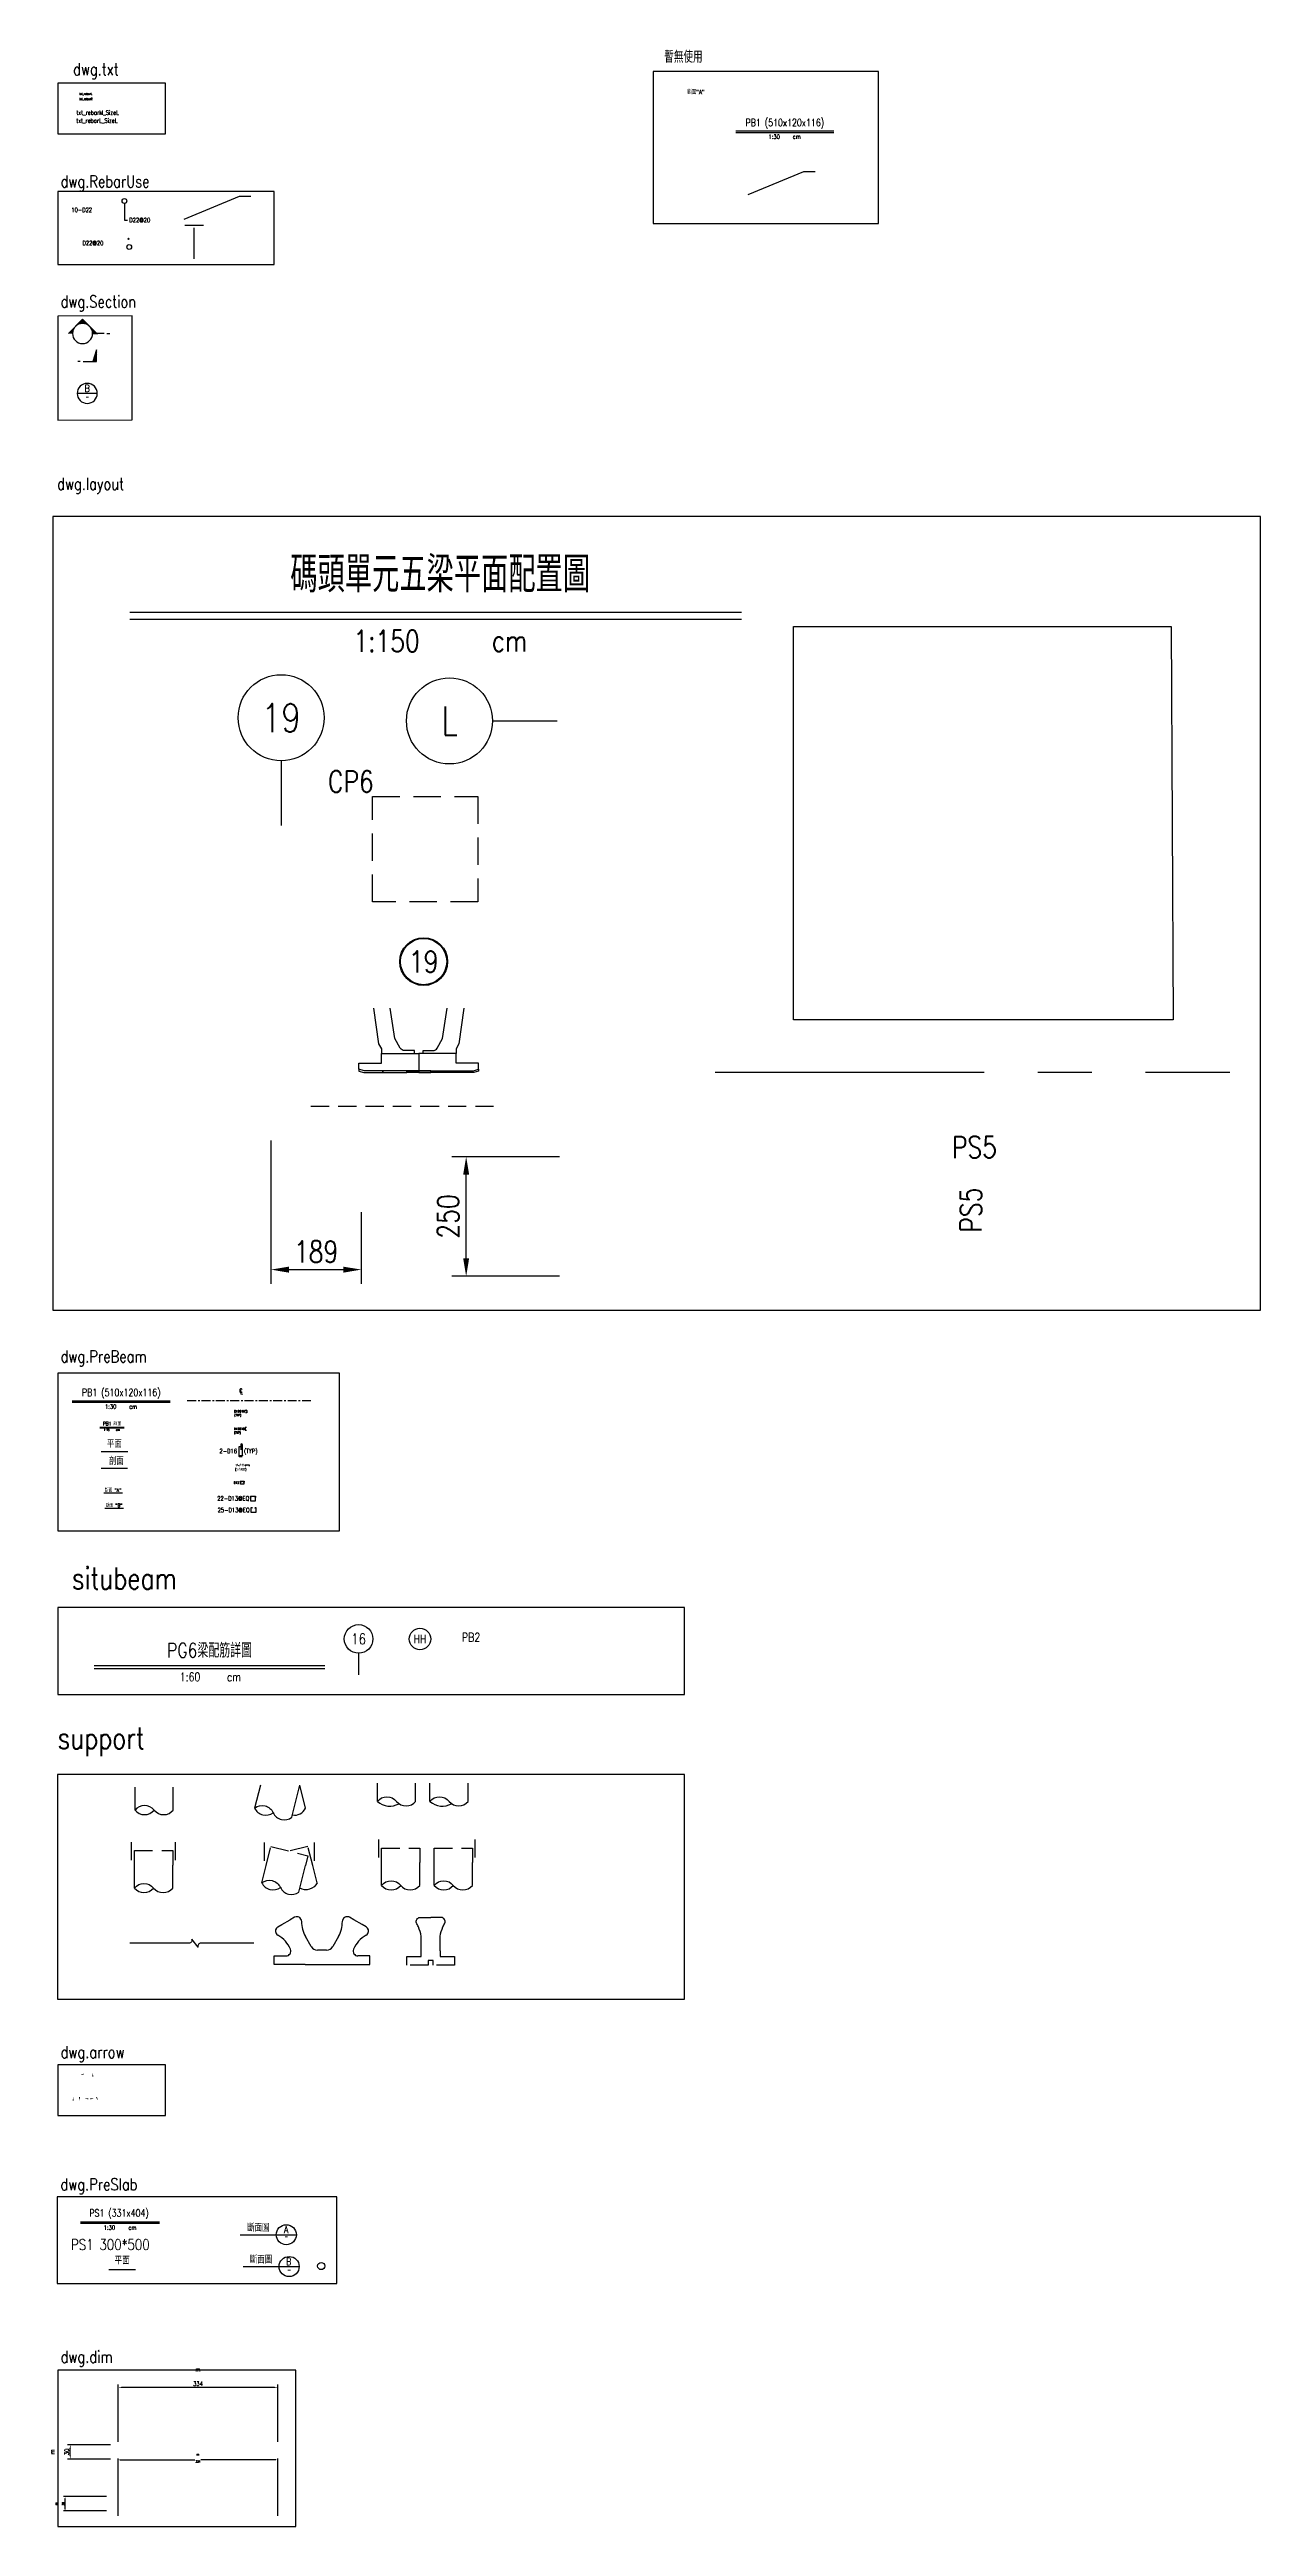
# Model space of a CAD drawing. Extents: x -4269 to 4964, y -19960 to 3841.
# Drawn here: x -4269 to -1736, y -1338 to 3841 of the extents above; entities that cross this region are included whole.
import ezdxf
from ezdxf.enums import TextEntityAlignment as Align

# ---------------------------------------------------------------- set-up
doc = ezdxf.new("R2010")
doc.units = 0
doc.header["$LTSCALE"] = 3
doc.linetypes.add('CENTER', pattern=[2, 1.25, -0.25, 0.25, -0.25])
doc.linetypes.add('DASHED', pattern=[19.05, 12.7, -6.35])
doc.layers.get('0').update_dxf_attribs({"linetype": 'CONTINUOUS'})
for name, color, linetype in [('HB_0', 7, 'CONTINUOUS'), ('HB_DIM', 1, 'CONTINUOUS'), ('HB_SYMBOLS', 7, 'CONTINUOUS'), ('HB_TXT_CTEXT', 2, 'CONTINUOUS'), ('RCAD.PARM.Treatle', 2, 'CONTINUOUS'), ('大樑編號', 2, 'CONTINUOUS'), ('底圖', 7, 'CONTINUOUS'), ('鋼筋', 3, 'CONTINUOUS'), ('預鑄樁帽_TXT', 2, 'CONTINUOUS'), ('預鑄版_TXT', 2, 'CONTINUOUS')]:
    doc.layers.add(name, color=color, linetype=linetype)
doc.styles.get("Standard").update_dxf_attribs({"font": 'ROMANS.shx', "width": 0.8, "bigfont": 'LCHINA.shx'})
doc.dimstyles.new('150cm', dxfattribs={"dimscale": 15, "dimtxt": 3, "dimasz": 2.5, "dimexe": 2, "dimexo": 2, "dimgap": 1, "dimtad": 1, "dimdsep": 46, "dimtxsty": 'Standard', "dimcen": 0, "dimclrt": 2, "dimadec": 0, "dimazin": 0, "dimtfac": 1, "dimtix": 1, "dimtmove": 2, "dimatfit": 3, "dimfxl": 0, "dimtolj": 1, "dimtzin": 0, "dimarcsym": 0})
doc.dimstyles.new('30', dxfattribs={"dimscale": 3, "dimtxt": 3, "dimasz": 2.5, "dimexe": 2, "dimexo": 2, "dimgap": 1, "dimtad": 1, "dimdsep": 46, "dimtxsty": 'Standard', "dimcen": 0, "dimclrd": 256, "dimclre": 256, "dimclrt": 2, "dimadec": 0, "dimazin": 0, "dimtfac": 1, "dimtix": 1, "dimtmove": 2, "dimatfit": 3, "dimfxl": 0, "dimtolj": 1, "dimtzin": 0, "dimarcsym": 0})

msp = doc.modelspace()

# ---------------------------------------------------------------- texts
at = {"linetype": 'Continuous', "width": 0.8}
msp.add_text('PS1 300*500', height=22.5022, dxfattribs=at).set_placement((-4223.636, -760.19))
at = {"color": 0, "linetype": 'Continuous', "char_height": 25, "width": 191.4764, "attachment_point": 1}
for s, insert in [('{暫無使用}', (-2982.714, 3838.126)), ('{dwg.txt}', (-4219.362, 3811.997)), ('{dwg.RebarUse}', (-4245.415, 3577.605)), ('{dwg.Section}', (-4245.415, 3326.24)), ('{dwg.layout}', (-4252.662, 2945.101)), ('{dwg.PreBeam}', (-4245.415, 1120.681)), ('{dwg.arrow}', (-4245.415, -333.977)), ('{dwg.PreSlab}', (-4245.867, -610.544)), ('{dwg.dim}', (-4245.415, -971.078))]:
    msp.add_mtext(s, dxfattribs=dict(at, insert=insert))
at = {"linetype": 'Continuous', "char_height": 45, "width": 231.61621, "attachment_point": 1}
for s, insert in [('{situbeam}', (-4221.792, 666.453)), ('support', (-4251.641, 332.499))]:
    msp.add_mtext(s, dxfattribs=dict(at, insert=insert))
at = {"layer": 'HB_DIM', "color": 2, "linetype": 'Continuous', "width": 0.8}
msp.add_text('txt_rebarL', height=4.5, dxfattribs=at).set_placement((-4206.308, 3748.175), align=Align.MIDDLE_LEFT)
msp.add_text('txt_rebarR', height=4.5, dxfattribs=at).set_placement((-4178.696, 3737.422), align=Align.MIDDLE_RIGHT)
at = {"layer": 'HB_TXT_CTEXT', "linetype": 'Continuous', "width": 0.8}
for s, p in [('斷面"A"', (-2934.538, 3752.009)), ('txt_rebarL_SizeL', (-4212.768, 3692.291))]:
    msp.add_text(s, height=9, dxfattribs=at).set_placement(p, align=Align.MIDDLE_LEFT)
msp.add_text('txt_rebarM_SizeL', height=9, dxfattribs=at).set_placement((-4168.078, 3709.036), align=Align.MIDDLE_CENTER)
at = {"layer": '大樑編號', "linetype": 'Continuous', "width": 0.8}
msp.add_text('PB2', height=18, rotation=360, dxfattribs=at).set_placement((-3386.95, 520.918), align=Align.MIDDLE)
at = {"layer": '預鑄版_TXT', "linetype": 'Continuous', "width": 0.8}
msp.add_text('PS5', height=45, dxfattribs=at).set_placement((-2334.135, 1545.498), align=Align.MIDDLE)
msp.add_text('PS5', height=45, rotation=90, dxfattribs=at).set_placement((-2341.599, 1414.131), align=Align.MIDDLE)

# ---------------------------------------------------------------- blocks, each defined once
blk = doc.blocks.new('C')
at = {"color": 3, "linetype": 'Continuous'}
blk.add_circle((0, 0), 1.2, dxfattribs=at)
blk = doc.blocks.new('SEC2U0-n')
at = {"color": 3}
for p, q in [((-17, 0), (-19, 0)), ((-15, 0), (-7, 0))]:
    blk.add_line(p, q, dxfattribs=at)
at = {"color": 2, "linetype": 'Continuous'}
for p, q in [((-7.5, 0), (-10.6, 0)), ((-9.9, 0), (0, 9.9)), ((0, 9.9), (9.9, 0))]:
    blk.add_line(p, q, dxfattribs=at)
blk.add_circle((0, 0), 7, dxfattribs=at)
for points in [[(-9.9, 0), (-6.1, 3.5), (-4.9, 4.9), (-5.6, 4.3)], [(-9.9, 0), (-6.8, 1.8), (-6.1, 3.5), (-6.8, 1.8)], [(-9.9, 0), (-7, 0), (-6.8, 1.8), (-6.9, 0.9)], [(0, 9.9), (-3.5, 6.1), (-4.9, 4.9), (-4.3, 5.6)], [(0, 9.9), (-1.8, 6.8), (-3.5, 6.1), (-1.8, 6.8)], [(0, 9.9), (0, 7), (-1.8, 6.8), (-0.9, 6.9)], [(0, 9.9), (3.5, 6.1), (4.9, 4.9), (4.3, 5.6)], [(0, 9.9), (1.8, 6.8), (3.5, 6.1), (1.8, 6.8)], [(0, 9.9), (0, 7), (1.8, 6.8), (0.9, 6.9)], [(9.9, 0), (6.1, 3.5), (4.9, 4.9), (5.6, 4.3)], [(9.9, 0), (6.8, 1.8), (6.1, 3.5), (6.8, 1.8)], [(9.9, 0), (7, 0), (6.8, 1.8), (6.9, 0.9)]]:
    blk.add_solid(points, dxfattribs=at)
blk = doc.blocks.new('ST-n')
at = {"color": 2}
blk.add_line((-7, 0), (7, 0), dxfattribs=at)
blk.add_circle((0, 0), 7, dxfattribs=at)
at = {"color": 3, "width": 0.8}
blk.add_attdef('A', text='', height=5, dxfattribs=at).set_placement((0, 3.5), align=Align.MIDDLE)
at = {"color": 1, "width": 0.8}
blk.add_attdef('HB2002', text='', height=2.5, dxfattribs=at).set_placement((0, -2.5), align=Align.MIDDLE)
blk = doc.blocks.new('*X5')
at = {"color": 0, "linetype": 'Continuous'}
for p, q in [((79, 269.2), (79, 269.2)), ((79.2, 269.2), (79.3, 269.3)), ((79.4, 269.2), (79.5, 269.4)), ((79.5, 269.2), (79.8, 269.5)), ((79.7, 269.2), (80.1, 269.6)), ((79.9, 269.2), (80.3, 269.6)), ((80.1, 269.2), (80.6, 269.7)), ((80.2, 269.2), (80.8, 269.8)), ((80.4, 269.2), (81.1, 269.9)), ((80.6, 269.2), (81.3, 270)), ((80.8, 269.2), (81.6, 270)), ((80.9, 269.2), (81.9, 270.1)), ((81.1, 269.2), (82.1, 270.2)), ((81.3, 269.2), (82.4, 270.3)), ((81.5, 269.2), (82.6, 270.4)), ((81.6, 269.2), (82.9, 270.4)), ((81.8, 269.2), (83.1, 270.5)), ((82, 269.2), (83.4, 270.6)), ((82.2, 269.2), (83.7, 270.7)), ((82.4, 269.2), (83.9, 270.8)), ((82.5, 269.2), (84.2, 270.8)), ((82.7, 269.2), (84.4, 270.9)), ((82.9, 269.2), (84.7, 271)), ((83.1, 269.2), (84.9, 271.1)), ((83.2, 269.2), (85.2, 271.2)), ((83.4, 269.2), (85.5, 271.2)), ((83.6, 269.2), (85.7, 271.3)), ((83.8, 269.2), (86, 271.4)), ((83.9, 269.2), (86.2, 271.5)), ((84.1, 269.2), (86.5, 271.6)), ((84.3, 269.2), (86.7, 271.7)), ((84.5, 269.2), (86.9, 271.7)), ((84.7, 269.2), (86.9, 271.5)), ((84.8, 269.2), (86.9, 271.3)), ((85, 269.2), (86.9, 271.1)), ((85.2, 269.2), (86.9, 271)), ((85.4, 269.2), (86.9, 270.8)), ((85.5, 269.2), (86.9, 270.6)), ((85.7, 269.2), (86.9, 270.4)), ((85.9, 269.2), (86.9, 270.2)), ((86.1, 269.2), (86.9, 270.1)), ((86.2, 269.2), (86.9, 269.9)), ((86.4, 269.2), (86.9, 269.7)), ((86.6, 269.2), (86.9, 269.5)), ((86.8, 269.2), (86.9, 269.4))]:
    blk.add_line(p, q, dxfattribs=at)
blk = doc.blocks.new('SEND-n')
at = {"color": 3}
for p, q in [((9.4, 0), (0, 0)), ((11.4, 0), (13, 0))]:
    blk.add_line(p, q, dxfattribs=at)
at = {"color": 2, "linetype": 'Continuous'}
blk.add_lwpolyline([(0, 0), (0, 8), (2.5, 0)], close=True, dxfattribs=at)
at = {"color": 2, "linetype": 'Continuous', "rotation": 270}
blk.add_blockref('*X5', (-269.2, 86.9), dxfattribs=at)
blk = doc.blocks.new('slab_sectionB')
at = {"layer": 'RCAD.PARM.Treatle', "color": 3, "linetype": 'Continuous'}
for p, q in [((-75.3, 0), (0, 0)), ((0, 0), (42, 0))]:
    blk.add_line(p, q, dxfattribs=at)
at = {"layer": 'RCAD.PARM.Treatle', "color": 4, "linetype": 'Continuous'}
blk.add_circle((21, 0), 21, dxfattribs=at)
at = {"color": 0, "linetype": 'Continuous', "width": 0.8}
for tag, p, height in [('B', (14.7, 3), 15), ('-', (17.3, -10.7), 7.5)]:
    blk.add_attdef(tag, p, '', height=height, dxfattribs=at)
at = {"layer": 'RCAD.PARM.Treatle', "color": 3, "linetype": 'Continuous', "width": 0.8}
blk.add_text('斷面圖', height=15, rotation=360, dxfattribs=at).set_placement((-37.6, 16), align=Align.MIDDLE)
blk = doc.blocks.new('rebar_arrowL')
at = {"color": 1, "linetype": 'Continuous', "extrusion": (0, 0, -1)}
blk.add_solid([(-7.5, 1.3), (0, 0), (-7.5, -1.2)], dxfattribs=at)
blk = doc.blocks.new('rebar_arrowU')
at = {"color": 1, "linetype": 'Continuous'}
blk.add_solid([(-1.25, -7.5), (0, 0), (1.25, -7.5)], dxfattribs=at)
blk = doc.blocks.new('slab_PVC')
at = {"layer": 'RCAD.PARM.Treatle', "color": 4, "linetype": 'Continuous'}
blk.add_circle((0, 0), 7.53, dxfattribs=at)
blk = doc.blocks.new('rebar_num')
at = {"color": 0, "linetype": 'Continuous', "width": 0.8}
blk.add_attdef('A', text='', height=9, dxfattribs=at).set_placement((-3.1, 3.9), align=Align.MIDDLE_LEFT)
blk = doc.blocks.new('H_Circle_guide')
at = {"layer": 'HB_TXT_CTEXT', "color": 1, "linetype": 'Continuous'}
blk.add_lwpolyline([(0, -5), (0, -40), (6.4, -40)], dxfattribs=at)
blk.add_circle((0, 0), 5, dxfattribs=at)
at = {"color": 0, "linetype": 'Continuous', "width": 0.8}
blk.add_attdef('A', text='', height=9, dxfattribs=at).set_placement((10.1, -40), align=Align.MIDDLE_LEFT)
blk = doc.blocks.new('H_Arrow_guide')
at = {"layer": 'HB_TXT_CTEXT', "color": 1, "linetype": 'Continuous'}
blk.add_lwpolyline([(0, 0, 0, 2.5, 0), (0, -7.5, 0, 0, 0), (0, -37, 0, 0, 0), (7.5, -37, 0, 0, 0)], format="xyseb", dxfattribs=at)
at = {"color": 0, "linetype": 'Continuous', "width": 0.8}
blk.add_attdef('A', text='', height=9, dxfattribs=at).set_placement((9.7, -35.9), align=Align.MIDDLE_LEFT)
blk = doc.blocks.new('*D14')
at = {"layer": 'HB_DIM', "linetype": 'Continuous', "lineweight": -2, "transparency": 16777216}
for p, q in [((-4125.1, -1161.5), (-4125.1, -1041.5)), ((-4117.6, -1047.5), (-3798.6, -1047.5)), ((-3791.1, -1161.5), (-3791.1, -1041.5))]:
    blk.add_line(p, q, dxfattribs=at)
at = {"layer": 'HB_DIM', "linetype": 'Continuous', "transparency": 16777216}
for points in [[(-4117.6, -1046.3), (-4117.6, -1048.8), (-4125.1, -1047.5)], [(-3798.6, -1046.3), (-3798.6, -1048.8), (-3791.1, -1047.5)]]:
    blk.add_solid(points, dxfattribs=at)
at = {"layer": 'HB_DIM', "color": 2, "linetype": 'Continuous', "transparency": 16777216, "insert": (-3958.1, -1025), "char_height": 9, "attachment_point": 5}
blk.add_mtext('\\A1;m^J\\P334', dxfattribs=at)
blk = doc.blocks.new('*D15')
at = {"layer": 'HB_DIM', "linetype": 'Continuous', "lineweight": -2, "transparency": 16777216}
for p, q in [((-4141.2, -1167.5), (-4231.2, -1167.5)), ((-4225.2, -1190), (-4225.2, -1175)), ((-4141.2, -1197.5), (-4231.2, -1197.5))]:
    blk.add_line(p, q, dxfattribs=at)
at = {"layer": 'HB_DIM', "linetype": 'Continuous', "transparency": 16777216}
for points in [[(-4224, -1175), (-4226.5, -1175), (-4225.2, -1167.5)], [(-4224, -1190), (-4226.5, -1190), (-4225.2, -1197.5)]]:
    blk.add_solid(points, dxfattribs=at)
at = {"layer": 'HB_DIM', "color": 2, "linetype": 'Continuous', "transparency": 16777216, "insert": (-4247.7, -1182.5), "char_height": 9, "attachment_point": 5, "rotation": 90}
blk.add_mtext('\\A1;m^J\\P30', dxfattribs=at)
blk = doc.blocks.new('beam_Topview')
at = {"layer": 'HB_TXT_CTEXT', "color": 4, "linetype": 'Continuous'}
blk.add_line((-27.8, 0), (27.8, 0), dxfattribs=at)
at = {"layer": 'HB_TXT_CTEXT', "color": 4, "linetype": 'Continuous', "width": 0.8}
blk.add_text('平面', height=15, rotation=360, dxfattribs=at).set_placement((0, 16.5), align=Align.MIDDLE)
blk = doc.blocks.new('beam_SectionSide')
at = {"layer": 'HB_TXT_CTEXT', "color": 4, "linetype": 'Continuous'}
blk.add_line((-27.8, 0), (27.8, 0), dxfattribs=at)
at = {"layer": 'HB_TXT_CTEXT', "color": 4, "linetype": 'Continuous', "width": 0.8}
blk.add_text(' 剖面', height=15, rotation=360, dxfattribs=at).set_placement((0, 16.5), align=Align.MIDDLE)
blk = doc.blocks.new('beam_SectionA')
at = {"layer": 'HB_TXT_CTEXT', "color": 4, "linetype": 'Continuous'}
blk.add_line((-19.5, 0), (19.5, 0), dxfattribs=at)
at = {"layer": 'HB_TXT_CTEXT', "color": 4, "linetype": 'Continuous', "width": 0.8}
blk.add_text('斷面 "A"', height=7.5, rotation=360, dxfattribs=at).set_placement((0, 6.6), align=Align.MIDDLE)
blk = doc.blocks.new('beam_SectionB')
at = {"layer": 'HB_TXT_CTEXT', "color": 4, "linetype": 'Continuous'}
blk.add_line((-19.5, 0), (19.5, 0), dxfattribs=at)
at = {"layer": 'HB_TXT_CTEXT', "color": 4, "linetype": 'Continuous', "width": 0.8}
blk.add_text('斷面 "B"', height=7.5, rotation=360, dxfattribs=at).set_placement((0, 6.6), align=Align.MIDDLE)
blk = doc.blocks.new('beam_title')
at = {"layer": 'HB_TXT_CTEXT', "color": 3, "linetype": 'Continuous'}
blk.add_line((-102.5, 3), (102.5, 3), dxfattribs=at)
at = {"layer": 'HB_TXT_CTEXT', "color": 1, "linetype": 'Continuous'}
blk.add_line((-102.5, 0), (102.5, 0), dxfattribs=at)
at = {"color": 3, "linetype": 'Continuous', "width": 0.8}
blk.add_attdef('A', text='', height=15, dxfattribs=at).set_placement((0, 19.5), align=Align.MIDDLE)
at = {"color": 2, "linetype": 'Continuous', "width": 0.8}
for tag, p in [('1:30', (-22.4, -9)), ('CM', (24.8, -9))]:
    blk.add_attdef(tag, text='', height=9, dxfattribs=at).set_placement(p, align=Align.MIDDLE)
blk = doc.blocks.new('beam_titleD')
at = {"layer": 'HB_TXT_CTEXT', "color": 3, "linetype": 'Continuous'}
blk.add_line((-25.6, 1.5), (25.6, 1.5), dxfattribs=at)
at = {"layer": 'HB_TXT_CTEXT', "color": 1, "linetype": 'Continuous'}
blk.add_line((-25.6, 0), (25.6, 0), dxfattribs=at)
at = {"color": 3, "linetype": 'Continuous', "width": 0.8}
blk.add_attdef('A', text='', height=7.5, dxfattribs=at).set_placement((-0.1, 9.6), align=Align.MIDDLE)
at = {"color": 2, "linetype": 'Continuous', "width": 0.8}
for tag, p in [('1:15', (-11.2, -4.5)), ('CM', (12.6, -4.5))]:
    blk.add_attdef(tag, text='', height=4.5, dxfattribs=at).set_placement(p, align=Align.MIDDLE)
blk = doc.blocks.new('cl')
at = {"layer": 'HB_TXT_CTEXT', "linetype": 'Continuous', "width": 0.8}
for s, p in [('C', (-0.2, 0.1)), ('L', (0.2, -0.6))]:
    blk.add_text(s, height=2.5, dxfattribs=at).set_placement(p, align=Align.MIDDLE)
blk = doc.blocks.new('*D23')
at = {"layer": 'HB_DIM', "linetype": 'Continuous', "lineweight": -2, "transparency": 16777216}
for p, q in [((-4125.3, -1316.2), (-4125.3, -1196.2)), ((-4121.5, -1199.2), (-3964.5, -1199.2)), ((-3795, -1199.2), (-3952.1, -1199.2)), ((-3791.3, -1316.2), (-3791.3, -1196.2))]:
    blk.add_line(p, q, dxfattribs=at)
at = {"layer": 'HB_DIM', "linetype": 'Continuous', "transparency": 16777216}
for points in [[(-4121.5, -1198.6), (-4121.5, -1199.8), (-4125.3, -1199.2)], [(-3795, -1198.6), (-3795, -1199.8), (-3791.3, -1199.2)]]:
    blk.add_solid(points, dxfattribs=at)
at = {"layer": 'HB_DIM', "color": 2, "linetype": 'Continuous', "transparency": 16777216, "insert": (-3958.3, -1195.2), "char_height": 4.5, "attachment_point": 5}
blk.add_mtext('\\A1;m^J\\P334', dxfattribs=at)
blk = doc.blocks.new('*D24')
at = {"layer": 'HB_DIM', "linetype": 'Continuous', "lineweight": -2, "transparency": 16777216}
for p, q in [((-4149.2, -1276.1), (-4239.2, -1276.1)), ((-4236.2, -1302.4), (-4236.2, -1279.9)), ((-4149.2, -1306.1), (-4239.2, -1306.1))]:
    blk.add_line(p, q, dxfattribs=at)
at = {"layer": 'HB_DIM', "linetype": 'Continuous', "transparency": 16777216}
for points in [[(-4235.6, -1279.9), (-4236.8, -1279.9), (-4236.2, -1276.1)], [(-4235.6, -1302.4), (-4236.8, -1302.4), (-4236.2, -1306.1)]]:
    blk.add_solid(points, dxfattribs=at)
at = {"layer": 'HB_DIM', "color": 2, "linetype": 'Continuous', "transparency": 16777216, "insert": (-4247.5, -1291.1), "char_height": 4.5, "attachment_point": 5, "rotation": 90}
blk.add_mtext('\\A1;m^J\\P30', dxfattribs=at)
blk = doc.blocks.new('rebar_arrowD')
at = {"color": 1, "linetype": 'Continuous'}
blk.add_solid([(-1.25, -7.5), (0, 0), (1.25, -7.5)], dxfattribs=at)
blk = doc.blocks.new('rebar_arrowR')
at = {"color": 1, "linetype": 'Continuous', "extrusion": (0, 0, -1)}
blk.add_solid([(-7.5, 1.3), (0, 0), (-7.5, -1.2)], dxfattribs=at)
blk = doc.blocks.new('rebar_Tie_90_90')
at = {"layer": 'HB_TXT_CTEXT', "linetype": 'Continuous'}
blk.add_lwpolyline([(26.4, 2.6), (23.6, 2.6, 0.414214), (23.4, 2.4), (23.4, -3.2, 0.414214), (23.6, -3.3), (26.4, -3.3)], format="xyb", dxfattribs=at)
at = {"color": 2, "linetype": 'Continuous', "width": 0.8}
for tag, p in [('D16@10', (0, -0.2)), ('(TYP)', (0, -8.2))]:
    blk.add_attdef(tag, text='', height=4.5, dxfattribs=at).set_placement(p, align=Align.MIDDLE_LEFT)
blk = doc.blocks.new('rebar_HoopUwithTie')
at = {"layer": 'HB_TXT_CTEXT', "linetype": 'Continuous'}
for points in [[(-6.8, 1.4), (-8, 2.6, -0.668179), (-7.6, 3.6), (-0.1, 3.6, -0.414214), (0.5, 3), (0.5, 1.1)], [(-2.2, 1.4), (-1, 2.6, -0.668179), (0, 2.2), (0, -3.3), (-6.9, -3.3), (-6.9, 2.2, -0.668179), (-5.9, 2.6), (-4.7, 1.4)]]:
    blk.add_lwpolyline(points, format="xyb", dxfattribs=at)
at = {"color": 2, "linetype": 'Continuous', "width": 0.8}
blk.add_attdef('D13', text='', height=4.5, dxfattribs=at).set_placement((-21.3, 0), align=Align.MIDDLE_LEFT)
blk = doc.blocks.new('rebar_Tie_180_90')
at = {"layer": 'HB_TXT_CTEXT', "linetype": 'Continuous'}
blk.add_lwpolyline([(23.9, 0.5), (23.9, 1.8, -1), (25.9, 1.8), (25.9, -2.6, -0.414214), (25.3, -3.2), (23.7, -3.2)], format="xyb", dxfattribs=at)
at = {"color": 2, "linetype": 'Continuous', "width": 0.8}
for tag, p in [('D16@10', (0, 0)), ('(TYP)', (0, -8))]:
    blk.add_attdef(tag, text='', height=4.5, dxfattribs=at).set_placement(p, align=Align.MIDDLE_LEFT)
blk = doc.blocks.new('rebar_Tie_135_90')
at = {"layer": '鋼筋', "color": 7, "linetype": 'Continuous'}
blk.add_lwpolyline([(22.4, -1.3), (21.2, -0.1, -0.668179), (21.6, 1), (29.1, 1, -0.414214), (29.7, 0.4), (29.7, -1.6)], format="xyb", dxfattribs=at)
at = {"color": 2, "linetype": 'Continuous', "width": 0.8}
for tag, p in [('現場綁紮', (0.2, 0)), ('(交錯配置)', (0.2, -8.5))]:
    blk.add_attdef(tag, text='', height=4.5, dxfattribs=at).set_placement(p, align=Align.MIDDLE_LEFT)
blk = doc.blocks.new('rebar_2Tie_180_90')
at = {"layer": 'HB_TXT_CTEXT', "linetype": 'Continuous'}
for points in [[(45.7, 9.3), (39.8, 9.3, 0.414214), (38.6, 8.1), (38.6, -9.6)], [(46.5, -8.7), (46.5, 13.7, 1), (42.7, 13.7), (42.7, 3.3)], [(46.5, -8.7, -0.414214), (45.3, -9.9), (37.8, -9.9)], [(38.6, -9.6, 0.414214), (39.8, -10.8), (45.7, -10.8)]]:
    blk.add_lwpolyline(points, format="xyb", dxfattribs=at)
at = {"color": 2, "linetype": 'Continuous', "width": 0.8}
for tag, p in [('2-D16', (-1.7, 0.4)), ('(TYP)', (49.4, 0.4))]:
    blk.add_attdef(tag, text='', height=9, dxfattribs=at).set_placement(p, align=Align.MIDDLE_LEFT)
blk = doc.blocks.new('dim_rebar_HoopU')
at = {"linetype": 'Continuous'}
blk.add_lwpolyline([(44.2, 4.5), (45.4, 5.7, -0.668179), (46.5, 5.3), (46.5, -4.7), (37, -4.7), (37, 5.3, -0.668179), (38.1, 5.7), (39.3, 4.5)], format="xyb", dxfattribs=at)
at = {"linetype": 'Continuous', "width": 0.8}
blk.add_attdef('25-D13@EQ', text='', height=9, dxfattribs=at).set_placement((0, 0), align=Align.MIDDLE)
blk = doc.blocks.new('dim_rebar_HoopUwithTie')
at = {"linetype": 'Continuous'}
for points in [[(37.7, 3.1), (36.5, 4.3, -0.668179), (36.9, 5.3), (45.8, 5.3, -0.414214), (46.4, 4.7), (46.4, 2.8)], [(43.9, 4), (45.1, 5.2, -0.668179), (46.1, 4.8), (46.1, -4.9), (36.7, -4.9), (36.7, 4.8, -0.668179), (37.7, 5.2), (38.9, 4)]]:
    blk.add_lwpolyline(points, format="xyb", dxfattribs=at)
at = {"linetype": 'Continuous', "width": 0.8}
blk.add_attdef('22-D13@EQ', text='', height=9, dxfattribs=at).set_placement((0, 0), align=Align.MIDDLE)
blk = doc.blocks.new('title_beam')
at = {"color": 3, "linetype": 'Continuous'}
blk.add_line((-241.2, 0), (241.2, 0), dxfattribs=at)
at = {"color": 1, "linetype": 'Continuous'}
blk.add_line((-241.2, -6), (241.2, -6), dxfattribs=at)
at = {"color": 3, "linetype": 'Continuous', "width": 0.8}
blk.add_attdef('TITLE', text='', height=30, dxfattribs=at).set_placement((0, 33), align=Align.MIDDLE)
at = {"linetype": 'Continuous', "width": 0.8}
blk.add_attdef('SCALE', text='', height=18, dxfattribs=at).set_placement((-40.6, -24), align=Align.MIDDLE)
blk.add_attdef('CM', (36.5, -33), '', height=18, dxfattribs=at)
blk = doc.blocks.new('line_tag')
at = {"layer": 'HB_SYMBOLS', "color": 4, "linetype": 'Continuous'}
blk.add_circle((0, 0), 22.5, dxfattribs=at)
at = {"color": 4, "linetype": 'Continuous', "width": 0.8}
blk.add_attdef('A', text='', height=18, dxfattribs=at).set_placement((0, 0), align=Align.MIDDLE)
blk = doc.blocks.new('line_guide')
at = {"color": 4, "linetype": 'Continuous'}
blk.add_line((0, 0), (0, -45), dxfattribs=at)
blk.add_circle((0, 30), 30, dxfattribs=at)
at = {"color": 4, "linetype": 'Continuous', "width": 0.8}
blk.add_attdef('A', text='', height=22.5, dxfattribs=at).set_placement((0, 30), align=Align.MIDDLE)
blk = doc.blocks.new('pile_vertical')
at = {"color": 252, "linetype": 'DASHED'}
for p, q in [((-46, -40), (-46, 0)), ((46, -40), (46, 0))]:
    blk.add_line(p, q, dxfattribs=at)
at = {"linetype": 'Continuous'}
for p, q in [((-40, -98.1), (-40, -50)), ((40, -98.1), (40, -50))]:
    blk.add_line(p, q, dxfattribs=at)
at = {"color": 252, "linetype": 'DASHED'}
blk.add_lwpolyline([(-40, -50), (-40, -20), (40, -20), (40, -50)], dxfattribs=at)
at = {"linetype": 'Continuous'}
for points in [[(-40, -98.1, -0.48), (0, -98.1, 0.48), (40, -98.1, 0.48)], [(-40, -98.1, 0.48), (0, -98.1, 0.48)]]:
    blk.add_lwpolyline(points, format="xyb", dxfattribs=at)
blk = doc.blocks.new('pile_racked_Transverse')
at = {"layer": 'HB_0', "linetype": 'Continuous'}
for p, q in [((-57.7, -86), (-48.7, -50)), ((19.9, -105.4), (33.7, -50)), ((57.7, -86), (48.7, -50))]:
    blk.add_line(p, q, dxfattribs=at)
at = {"layer": 'HB_0', "color": 252, "linetype": 'DASHED'}
for p, q in [((-52.2, -40), (-52.2, 0)), ((52.2, -40), (52.2, 0))]:
    blk.add_line(p, q, dxfattribs=at)
for points in [[(-48.7, -50), (-38.8, -10.3), (38.8, -29.7), (33.7, -50)], [(48.7, -50), (38.8, -10.3), (0, -20)]]:
    blk.add_lwpolyline(points, dxfattribs=at)
at = {"layer": 'HB_0', "linetype": 'Continuous'}
for points in [[(-57.7, -86, -0.48), (-18.9, -95.7, 0.48), (19.9, -105.4, 0.48)], [(-57.7, -86, 0.48), (-18.9, -95.7, 0.48)], [(57.7, -86, -0.439137), (21.8, -97.6, -0.439137)]]:
    blk.add_lwpolyline(points, format="xyb", dxfattribs=at)
blk = doc.blocks.new('pile_racked_Longitude')
at = {"color": 252, "linetype": 'DASHED'}
for p, q in [((101, -40), (101, 0)), ((-101, -40), (-101, 0))]:
    blk.add_line(p, q, dxfattribs=at)
at = {"linetype": 'Continuous'}
for p, q in [((-95, -98.1), (-95, -50)), ((-15, -98.1), (-15, -50)), ((15, -98.1), (15, -50)), ((95, -98.1), (95, -50))]:
    blk.add_line(p, q, dxfattribs=at)
at = {"color": 252, "linetype": 'DASHED'}
for points in [[(-95, -50), (-95, -20), (-15, -20), (-15, -50)], [(15, -50), (15, -20), (95, -20), (95, -50)]]:
    blk.add_lwpolyline(points, dxfattribs=at)
at = {"linetype": 'Continuous'}
for points in [[(-95, -98.1, -0.48), (-55, -98.1, 0.48), (-15, -98.1, 0.48)], [(-95, -98.1, 0.48), (-55, -98.1, 0.48)], [(15, -98.1, -0.48), (55, -98.1, 0.48), (95, -98.1, 0.48)], [(15, -98.1, 0.48), (55, -98.1, 0.48)]]:
    blk.add_lwpolyline(points, format="xyb", dxfattribs=at)
blk = doc.blocks.new('fender_bottom')
at = {"color": 1, "linetype": 'Continuous'}
blk.add_lwpolyline([(123.3, 0), (12.5, 0, 0.529473), (6.7, -8.6), (-6.7, 8.6, -0.532815), (-12.5, 0), (-136.2, 0)], format="xyb", dxfattribs=at)
blk = doc.blocks.new('fender_top_transverse')
at = {"layer": 'HB_0', "color": 1, "linetype": 'Continuous'}
for points in [[(-20, 30), (-20, 60, 0.07193), (-25.7, 80.5, -0.041495), (-29.5, 88.2, -0.488993), (-22.5, 100), (0, 100)], [(20, 30), (20, 60, -0.07193), (25.7, 80.5, 0.041495), (29.5, 88.2, 0.488993), (22.5, 100), (0, 100)]]:
    blk.add_lwpolyline(points, format="xyb", dxfattribs=at)
at = {"layer": 'HB_0', "color": 252, "linetype": 'DASHED'}
blk.add_lwpolyline([(20, 30), (20, 18), (50, 18), (50, 0), (5, 0), (5, 10), (-5, 10), (-5, 0), (-50, 0), (-50, 18), (-20, 18), (-20, 30)], dxfattribs=at)
blk = doc.blocks.new('pile_vertical_with_pilecap')
at = {"linetype": 'Continuous'}
for p, q in [((-40, -48.1), (-40, 0)), ((-40, -48.1), (-40, 0)), ((40, -48.1), (40, 0)), ((40, -48.1), (40, 0))]:
    blk.add_line(p, q, dxfattribs=at)
for centre, start, end in [((-20, -64.1), 38.718, 141.282), ((-20, -64.1), 38.718, 141.282), ((-20, -32), 218.718, 321.282), ((-20, -32), 218.718, 321.282), ((20, -32), 218.718, 321.282), ((20, -32), 218.718, 321.282)]:
    blk.add_arc(centre, 25.6, start, end, dxfattribs=at)
blk = doc.blocks.new('racked_with_pilecap_Transverse')
at = {"linetype": 'Continuous'}
for points in [[(-41.2, 0), (-53.2, -48.1)], [(24.4, -67.5), (41.2, 0)]]:
    blk.add_lwpolyline(points, dxfattribs=at)
for points in [[(-53.2, -48.1, -0.48), (-14.4, -57.8, 0.48), (24.4, -67.5, 0.48)], [(-53.2, -48.1, 0.48), (-14.4, -57.8, 0.48)], [(25.6, -62.6, 0.340232), (53.2, -48.1)]]:
    blk.add_lwpolyline(points, format="xyb", dxfattribs=at)
blk.add_lwpolyline([(53.2, -48.1), (41.2, 0)])
blk = doc.blocks.new('racked_with_pilecap_Longitude')
for p, q in [((-95, -38.1), (-95, 0)), ((-15, -38.1), (-15, 0)), ((15, -38.1), (15, 0)), ((95, -38.1), (95, 0))]:
    blk.add_line(p, q)
for points in [[(-95, -38.1, -0.48), (-55, -38.1, 0.48), (-15, -38.1, 0.48)], [(-95, -38.1, 0.326111), (-49.8, -43, 0.326111)], [(15, -38.1, -0.48), (55, -38.1, 0.48), (95, -38.1, 0.48)], [(15, -38.1, 0.326111), (60.2, -43, 0.326111)]]:
    blk.add_lwpolyline(points, format="xyb")
blk = doc.blocks.new('fender_top_longitude')
at = {"color": 7, "linetype": 'Continuous'}
for p, q in [((-92.3, 78.7), (-83.7, 83.7)), ((-83.7, 83.7), (-66.3, 93.7)), ((-57.7, 98.7), (-66.3, 93.7)), ((-22.4, 37.5), (-34.4, 58.3)), ((34.4, 58.3), (22.4, 37.5)), ((66.3, 93.7), (57.7, 98.7)), ((83.7, 83.7), (66.3, 93.7)), ((92.3, 78.7), (83.7, 83.7)), ((-100, 18), (-75.1, 18)), ((-35, 0), (-100, 0)), ((-35, 0), (35, 0)), ((0, 30), (-9.4, 30)), ((9.4, 30), (0, 30)), ((35, 0), (100, 0)), ((100, 18), (75.1, 18)), ((100, 0), (100, 18))]:
    blk.add_line(p, q, dxfattribs=at)
for centre, radius, start, end in [((-87.3, 70), 10, 120, 210), ((-86.7, 70.3), 10.7, 209.6202, 238.6147), ((-121.1, 8.6), 60, 22.8745, 61.2357), ((-52.7, 90), 10, 30, 120), ((-53.2, 89.6), 10.7, 1.3853, 30.3798), ((17.4, 88.6), 60, 178.7643, 210.2362), ((-17.4, 88.6), 60, 329.7638, 1.2357), ((53.2, 89.6), 10.7, 149.6202, 178.6147), ((52.7, 90), 10, 60, 150), ((121.1, 8.6), 60, 118.7643, 157.1255), ((87.3, 70), 10, 330, 60), ((86.7, 70.3), 10.7, 301.3853, 330.3798), ((-75.1, 28), 10, 270, 22.8745), ((-9.4, 45), 15, 210, 270), ((9.4, 45), 15, 270, 330), ((75.1, 28), 10, 157.1255, 270)]:
    blk.add_arc(centre, radius, start, end, dxfattribs=at)
blk = doc.blocks.new('slab_sectionA')
at = {"color": 3, "linetype": 'Continuous'}
for p, q in [((-75.3, 0), (0, 0)), ((0, 0), (42, 0))]:
    blk.add_line(p, q, dxfattribs=at)
at = {"color": 4, "linetype": 'Continuous'}
blk.add_circle((21, 0), 21, dxfattribs=at)
at = {"color": 3, "linetype": 'Continuous', "width": 0.8}
blk.add_text('斷面圖', height=15, rotation=360, dxfattribs=at).set_placement((-37.6, 16), align=Align.MIDDLE)
at = {"color": 0, "linetype": 'Continuous', "width": 0.8}
for tag, p, height in [('A', (15.8, 3), 15), ('-', (17.3, -7.5), 7.5)]:
    blk.add_attdef(tag, p, '', height=height, dxfattribs=at)
blk = doc.blocks.new('slab_topview')
at = {"color": 4, "linetype": 'Continuous'}
blk.add_line((-27.8, 0), (27.8, 0), dxfattribs=at)
at = {"color": 4, "linetype": 'Continuous', "width": 0.8}
blk.add_text('平面', height=15, rotation=360, dxfattribs=at).set_placement((0, 19.7), align=Align.MIDDLE)
blk = doc.blocks.new('slab_title_s')
at = {"color": 3, "linetype": 'Continuous'}
blk.add_line((-82.5, 0), (82.5, 0), dxfattribs=at)
at = {"color": 1, "linetype": 'Continuous'}
blk.add_line((-82.5, -3), (82.5, -3), dxfattribs=at)
at = {"color": 3, "linetype": 'Continuous', "width": 0.8}
blk.add_attdef('PS1', text='', height=15, dxfattribs=at).set_placement((-2.1, 17.6), align=Align.MIDDLE)
at = {"color": 0, "linetype": 'Continuous', "width": 0.8}
for tag, p in [('1:30', (-22.4, -12)), ('CM', (25.7, -12.1))]:
    blk.add_attdef(tag, text='', height=9, dxfattribs=at).set_placement(p, align=Align.MIDDLE)
blk = doc.blocks.new('gr_t')
at = {"layer": 'HB_SYMBOLS', "color": 4, "linetype": 'Continuous'}
blk.add_line((0, -6), (0, -15), dxfattribs=at)
blk.add_circle((0, 0), 6, dxfattribs=at)
at = {"layer": 'HB_SYMBOLS', "color": 4, "linetype": 'Continuous', "width": 0.8}
blk.add_attdef('A', text='', height=4.5, dxfattribs=at).set_placement((0, 0), align=Align.MIDDLE)
blk = doc.blocks.new('PileCap')
at = {"linetype": 'DASHED', "ltscale": 1.5}
blk.add_lwpolyline([(-110, -110), (-110, 110), (110, 110), (110, -110)], close=True, dxfattribs=at)
at = {"color": 2, "linetype": 'Continuous', "width": 0.8}
blk.add_attdef('CP6', text='', height=45, dxfattribs=at).set_placement((-155.5, 141.7), align=Align.MIDDLE)
blk = doc.blocks.new('fender')
at = {"color": 7, "linetype": 'Continuous'}
for points in [[(-94.7, -0.1), (-83.8, -75), (-78, -85.1), (-78, -95.1)], [(94.7, -0.1), (83.8, -75), (78, -85.1), (78, -95.1)]]:
    blk.add_lwpolyline(points, dxfattribs=at)
for points in [[(-9, -95.1), (-9, -89.4, 0.414214), (-9.5, -88.9), (-29.8, -88.9, -0.272631), (-38.5, -83.9), (-50, -63.5), (-59.4, -0.1)], [(9, -95.1), (9, -89.4, -0.414214), (9.5, -88.9), (29.8, -88.9, 0.272631), (38.5, -83.9), (50, -63.5), (59.4, -0.1)]]:
    blk.add_lwpolyline(points, format="xyb", dxfattribs=at)
for points in [[(0, -95.1), (0, -131.1), (-114.4, -131.1), (-125, -127.9), (-125, -115.1), (-78, -115.1), (-78, -95.1)], [(0, -95.1), (0, -131.1), (114.4, -131.1), (125, -127.9), (125, -115.1), (78, -115.1), (78, -95.1)], [(-115, -135.1), (-75, -135.1), (-75, -131.1), (-114.4, -131.1), (-125, -127.9), (-125, -132.1)], [(-75, -131.1), (-75, -135.1), (-25, -135.1), (-25, -131.1)], [(0, -131.1), (0, -135.1), (-25, -135.1), (-25, -131.1)], [(0, -131.1), (0, -135.1), (25, -135.1), (25, -131.1)], [(75, -131.1), (75, -135.1), (25, -135.1), (25, -131.1)], [(115, -135.1), (75, -135.1), (75, -131.1), (114.4, -131.1), (125, -127.9), (125, -132.1)]]:
    blk.add_lwpolyline(points, close=True, dxfattribs=at)
blk = doc.blocks.new('title')
at = {"layer": 'HB_TXT_CTEXT', "color": 3}
blk.add_line((-639.6, 0), (639.6, 0), dxfattribs=at)
at = {"layer": 'HB_TXT_CTEXT', "color": 1}
blk.add_line((-639.6, -15), (639.6, -15), dxfattribs=at)
at = {"color": 3, "linetype": 'Continuous', "width": 0.8}
blk.add_attdef('碼頭單元五梁平面配置圖', text='', height=75, dxfattribs=at).set_placement((9.6, 82.5), align=Align.MIDDLE)
at = {"color": 2, "linetype": 'Continuous', "width": 0.8}
for tag, p in [('1:150', (-102.6, -60.5)), ('CM', (154.5, -60))]:
    blk.add_attdef(tag, text='', height=45, dxfattribs=at).set_placement(p, align=Align.MIDDLE)
blk = doc.blocks.new('*D54')
at = {"layer": 'HB_DIM', "color": 0, "lineweight": -2, "transparency": 16777216}
for p, q in [((-3805.5, 1559.6), (-3805.5, 1259.6)), ((-3616.5, 1409.6), (-3616.5, 1259.6)), ((-3768, 1289.6), (-3654, 1289.6))]:
    blk.add_line(p, q, dxfattribs=at)
at = {"layer": 'HB_DIM', "color": 0, "transparency": 16777216}
for points in [[(-3768, 1295.8), (-3768, 1283.3), (-3805.5, 1289.6)], [(-3654, 1295.8), (-3654, 1283.3), (-3616.5, 1289.6)]]:
    blk.add_solid(points, dxfattribs=at)
at = {"layer": 'HB_DIM', "color": 2, "transparency": 16777216, "insert": (-3711, 1327.1), "char_height": 45, "attachment_point": 5}
blk.add_mtext('\\A1;189', dxfattribs=at)
blk = doc.blocks.new('*D55')
at = {"layer": 'HB_DIM', "color": 0, "lineweight": -2, "transparency": 16777216}
for p, q in [((-3202.2, 1525.7), (-3427.2, 1525.7)), ((-3397.2, 1313.2), (-3397.2, 1488.2)), ((-3202.2, 1275.7), (-3427.2, 1275.7))]:
    blk.add_line(p, q, dxfattribs=at)
at = {"layer": 'HB_DIM', "color": 0, "transparency": 16777216}
for points in [[(-3403.5, 1488.2), (-3391, 1488.2), (-3397.2, 1525.7)], [(-3403.5, 1313.2), (-3391, 1313.2), (-3397.2, 1275.7)]]:
    blk.add_solid(points, dxfattribs=at)
at = {"layer": 'HB_DIM', "color": 2, "transparency": 16777216, "insert": (-3434.7, 1400.7), "char_height": 45, "attachment_point": 5, "rotation": 90}
blk.add_mtext('\\A1;250', dxfattribs=at)
blk = doc.blocks.new('pile')
at = {"color": 7, "linetype": 'Continuous'}
for radius in [50, 48.4]:
    blk.add_circle((0.4, 0.2), radius, dxfattribs=at)
at = {"color": 2, "linetype": 'Continuous', "width": 0.8}
blk.add_attdef('A', text='', height=45, dxfattribs=at).set_placement((0.4, 0.2), align=Align.MIDDLE)
blk = doc.blocks.new('m_Arrow_L_rebar')
at = {"color": 1, "linetype": 'Continuous', "extrusion": (0, 0, -1)}
blk.add_solid([(0, 1.2), (7.5, 0), (0, -1.2)], dxfattribs=at)
blk = doc.blocks.new('m_Arrow_U_rebar')
at = {"color": 1, "linetype": 'Continuous'}
blk.add_solid([(-1.25, 0), (0, 7.5), (1.25, 0)], dxfattribs=at)

# ---------------------------------------------------------------- dimensions: what is measured, and where the dimension line sits
at = {"layer": 'HB_DIM'}
dim = msp.add_linear_dim(base=(-3616.508, 1289.584), p1=(-3805.508, 1589.584), p2=(-3616.508, 1439.584), dimstyle='150cm', dxfattribs=at)
dim.commit()
dim.dimension.update_dxf_attribs({"geometry": '*D54', "text_midpoint": (-3711.008, 1327.084)})
dim = msp.add_linear_dim(base=(-3397.211, 1525.689), p1=(-3172.211, 1275.689), p2=(-3172.211, 1525.689), angle=90, dimstyle='150cm', dxfattribs=at)
dim.commit()
dim.dimension.update_dxf_attribs({"geometry": '*D55', "text_midpoint": (-3434.711, 1400.689)})
at = {"layer": 'HB_DIM', "linetype": 'Continuous'}
for base, p1, p2, angle, override, picture, middle in [((-3791.139, -1047.508), (-4125.139, -1167.508), (-3791.139, -1167.508), 0, {"dimpost": 'm^J\\P<>'}, '*D14', (-3958.139, -1025.008)), ((-4225.204, -1167.508), (-4135.204, -1197.508), (-4135.204, -1167.508), 90, {"dimtad": 4, "dimpost": 'm^J\\P<>'}, '*D15', (-4247.704, -1182.508)), ((-4236.213, -1276.109), (-4146.213, -1306.109), (-4146.213, -1276.109), 90, {"dimscale": 1.5, "dimtad": 4, "dimpost": 'm^J\\P<>'}, '*D24', (-4247.463, -1291.109))]:
    dim = msp.add_linear_dim(base=base, p1=p1, p2=p2, angle=angle, dimstyle='30', override=override, dxfattribs=at)
    dim.commit()
    dim.dimension.update_dxf_attribs({"geometry": picture, "text_midpoint": middle})
dim = msp.add_linear_dim(base=(-3791.267, -1199.214), p1=(-4125.267, -1319.214), p2=(-3791.267, -1319.214), angle=0, dimstyle='30', override={"dimscale": 1.5, "dimpost": 'm^J\\P<>'}, dxfattribs=at)
dim.commit()
dim.dimension.update_dxf_attribs({"geometry": '*D23', "text_midpoint": (-3958.267, -1195.214), "dimtype": 160})

# ---------------------------------------------------------------- linework, layer by layer
at = {"color": 7, "linetype": 'Continuous'}
msp.add_line((-3798.754, -163.408), (-3798.754, -145.408), dxfattribs=at)
at = {"color": 3, "linetype": 'Continuous'}
msp.add_line((-3869.684, -728.395), (-3794.393, -728.395), dxfattribs=at)
at = {"color": 0, "linetype": 'Continuous'}
for points in [[(-3006.267, 3795.152), (-3006.267, 3477.063), (-2534.961, 3477.063), (-2534.961, 3795.152)], [(-4252.437, -649.075), (-4252.437, -830.364), (-3667.419, -830.364), (-3667.419, -649.075)]]:
    msp.add_lwpolyline(points, close=True, dxfattribs=at)
at = {"linetype": 'Continuous'}
for points in [[(-4251.563, 3770.222), (-4251.563, 3664.256), (-4025.992, 3664.256), (-4025.992, 3770.222)], [(-4251.563, 3543.963), (-4251.563, 3391.612), (-3798.441, 3391.612), (-3798.441, 3543.963)], [(-4251.563, 3283.603), (-4251.563, 3066.021), (-4095.868, 3066.63), (-4095.868, 3284.212)], [(-4251.563, 1072.897), (-4251.563, 743.735), (-3662.4, 743.735), (-3662.4, 1072.897)], [(-4251.563, 583.27), (-4251.563, 401.181), (-2940.423, 401.181), (-2940.423, 583.27)], [(-4251.641, 233.783), (-4251.641, -235.629), (-2940.5, -235.629), (-2940.5, 233.783)], [(-4251.563, -373.159), (-4251.563, -479.125), (-4025.992, -479.125), (-4025.992, -373.159)], [(-4251.563, -1011.432), (-4251.563, -1338.436), (-3753.335, -1338.436), (-3753.335, -1011.432)]]:
    msp.add_lwpolyline(points, close=True, dxfattribs=at)
at = {"color": 7, "linetype": 'Continuous'}
msp.add_lwpolyline([(-4261.946, 2864.03), (-4261.946, 1204.687), (-1735.853, 1204.687), (-1735.853, 2864.03)], close=True, dxfattribs=at)
at = {"color": 252, "linetype": 'CENTER', "ltscale": 150}
msp.add_lwpolyline([(-2876.368, 1702.361), (-1799.622, 1702.361)], dxfattribs=at)
at = {"linetype": 'DASHED'}
msp.add_lwpolyline([(-3721.934, 1631.61), (-3492.124, 1631.61), (-3327.652, 1631.61)], dxfattribs=at)
at = {"layer": 'HB_0', "color": 3, "linetype": 'Continuous'}
msp.add_line((-3946.691, 3472.992), (-3985.691, 3472.992), dxfattribs=at)
at = {"layer": 'HB_0', "color": 1, "linetype": 'CENTER', "ltscale": 5}
msp.add_lwpolyline([(-3980.549, 1015.727), (-3718.934, 1015.727)], dxfattribs=at)
at = {"layer": 'HB_DIM', "color": 4, "linetype": 'Continuous'}
msp.add_line((-3966.324, 3403.076), (-3966.324, 3467.82), dxfattribs=at)
at = {"layer": 'HB_TXT_CTEXT', "color": 1, "linetype": 'Continuous'}
msp.add_lwpolyline([(-4160.562, -457.462, 0, 1.25, 0), (-4158.73, -454.191, 0, 0, 0), (-4148.041, -435.106, 0, 0, 0), (-4144.291, -435.106, 0, 0, 0)], format="xyseb", dxfattribs=at)
at = {"layer": 'RCAD.PARM.Treatle', "color": 4, "linetype": 'Continuous'}
msp.add_lwpolyline([(-2807.505, 3537.904), (-2691.278, 3585.793), (-2667.494, 3585.793)], dxfattribs=at)
at = {"layer": 'RCAD.PARM.Treatle', "color": 1, "linetype": 'Continuous'}
msp.add_lwpolyline([(-3987.325, 3486.045), (-3871.098, 3533.934), (-3847.314, 3533.934)], dxfattribs=at)
msp.add_circle((-4101.965, 3427.863), 5, dxfattribs=at)
at = {"layer": '底圖', "color": 4, "linetype": 'Continuous'}
msp.add_lwpolyline([(-1922.391, 2634.081), (-1918.264, 1812.23), (-2712.795, 1812.23), (-2712.795, 2634.081), (-1922.391, 2634.081)], dxfattribs=at)

# ---------------------------------------------------------------- block references
at = {"color": 0, "linetype": 'Continuous'}
ref = msp.add_blockref('beam_title', (-2730.599, 3667.522), dxfattribs=at)
ref.add_attrib('A', 'PB1 (510x120x116)', dxfattribs={"color": 0, "linetype": 'Continuous', "height": 15, "width": 0.8}).set_placement((-2730.601, 3687.02), align=Align.MIDDLE)
ref.add_attrib('1:30', '1:30', dxfattribs={"color": 0, "linetype": 'Continuous', "height": 9, "width": 0.8}).set_placement((-2753.034, 3658.519), align=Align.MIDDLE)
ref.add_attrib('CM', 'cm', dxfattribs={"color": 0, "linetype": 'Continuous', "height": 9, "width": 0.8}).set_placement((-2705.761, 3658.52), align=Align.MIDDLE)
for name, p, values in [('H_Circle_guide', (-4111.967, 3524.119), {'A': 'D22@20'}), ('H_Arrow_guide', (-4209.53, 3471.961), {'A': 'D22@20'}), ('beam_title', (-4118.472, 1012.119), {'A': 'PB1 (510x120x116)', '1:30': '1:30', 'CM': 'cm'}), ('beam_titleD', (-4138.019, 958.973), {'A': 'PB1 詳圖', '1:15': '1:15', 'CM': 'cm'}), ('slab_title_s', (-4121.006, -701.495), {'PS1': 'PS1 (331x404)', '1:30': '1:30', 'CM': 'cm'}), ('slab_sectionA', (-3794.393, -728.395), {'A': 'A', '-': '-'}), ('slab_sectionB', (-3788.551, -794.996), {'B': 'B', '-': '-'})]:
    msp.add_blockref(name, p, dxfattribs=at).add_auto_attribs(values)
ref = msp.add_blockref('rebar_num', (-4220.005, 3501.592), dxfattribs=at)
ref.add_attrib('A', '10-D22', dxfattribs={"linetype": 'Continuous', "height": 9, "width": 0.8}).set_placement((-4223.134, 3505.462), align=Align.MIDDLE_LEFT)
at = {"linetype": 'Continuous'}
for name, p, values in [('title', (-3461.128, 2664.503), {'碼頭單元五梁平面配置圖': '碼頭單元五梁平面配置圖', '1:150': '1:150', 'CM': 'cm'}), ('rebar_Tie_180_90', (-3882.117, 993.296), {'D16@10': 'D16@10', '(TYP)': '(TYP)'}), ('rebar_Tie_90_90', (-3882.771, 956.938), {'D16@10': 'D16@10', '(TYP)': '(TYP)'}), ('rebar_2Tie_180_90', (-3911.417, 909.815), {'2-D16': '2-D16', '(TYP)': '(TYP)'}), ('rebar_Tie_135_90', (-3880.609, 880.198), {'現場綁紮': '現場綁紮', '(交錯配置)': '(交錯配置)'}), ('rebar_HoopUwithTie', (-3862.037, 844.002), {'D13': 'D13'}), ('dim_rebar_HoopUwithTie', (-3884.424, 810.659), {'22-D13@EQ': '22-D13@EQ'}), ('dim_rebar_HoopU', (-3883.737, 786.398), {'25-D13@EQ': '25-D13@EQ'}), ('line_guide', (-3622.191, 487.362), {'A': '16'}), ('line_tag', (-3493.783, 517.236), {'A': 'HH'}), ('title_beam', (-3934.105, 461.895), {'TITLE': 'PG6梁配筋詳圖', 'SCALE': '1:60', 'CM': 'cm'})]:
    msp.add_blockref(name, p, dxfattribs=at).add_auto_attribs(values)
ref = msp.add_blockref('PileCap', (-3482.954, 2168.557), dxfattribs=at)
ref.add_attrib('CP6', 'CP6', dxfattribs={"layer": '預鑄樁帽_TXT', "color": 2, "linetype": 'Continuous', "height": 45, "width": 0.8}).set_placement((-3638.421, 2310.237), align=Align.MIDDLE)
at = {"color": 7, "linetype": 'Continuous'}
msp.add_blockref('pile', (-3486.51, 1933.456), dxfattribs=at).add_auto_attribs({'A': '19'})
msp.add_blockref('fender', (-3496.441, 1836.69))
at = {"color": 0, "linetype": 'Continuous'}
for name, p in [('beam_Topview', (-4132.933, 909.462)), ('beam_SectionSide', (-4133.063, 874.316)), ('beam_SectionA', (-4135.711, 822.875)), ('beam_SectionB', (-4133.646, 791.131)), ('slab_topview', (-4116.788, -801.201))]:
    msp.add_blockref(name, p, dxfattribs=at)
at = {"linetype": 'Continuous'}
for name, p in [('pile_vertical_with_pilecap', (-4049.787, 207.57)), ('racked_with_pilecap_Transverse', (-3786.4, 211.864)), ('racked_with_pilecap_Longitude', (-3487.867, 215.827)), ('pile_vertical', (-4051.059, 94.652)), ('pile_racked_Transverse', (-3766.886, 93.551)), ('pile_racked_Longitude', (-3479.157, 100.189)), ('fender_top_longitude', (-3698.754, -163.408)), ('fender_top_transverse', (-3471.448, -164.851)), ('fender_bottom', (-3964.565, -118.711)), ('m_Arrow_L_rebar', (-4196.945, -392.914)), ('m_Arrow_U_rebar', (-4178.146, -397.648)), ('rebar_arrowU', (-4219.176, -440.881)), ('rebar_arrowL', (-4194.899, -444.161))]:
    msp.add_blockref(name, p, dxfattribs=at)
for name, p, rotation in [('rebar_arrowD', (-4205.817, -448.085), 180), ('rebar_arrowR', (-4175.622, -443.991), 180), ('rebar_arrowD', (-4166.935, -447.568), 209.9999999999997)]:
    msp.add_blockref(name, p, dxfattribs=dict(at, rotation=rotation))
at = {"layer": 'HB_0', "linetype": 'Continuous', "xscale": 3.6, "yscale": 3.6, "zscale": 3.6}
msp.add_blockref('cl', (-3867.61, 1035.916), dxfattribs=at)
at = {"layer": 'RCAD.PARM.Treatle', "linetype": 'Continuous'}
msp.add_blockref('C', (-4103.513, 3445.031), dxfattribs=at)
at = {"layer": 'RCAD.PARM.Treatle', "linetype": 'Continuous', "xscale": -3.000000000160651, "yscale": 2.999999999925704, "zscale": 3, "rotation": 359.9999999991219}
for name, p in [('SEC2U0-n', (-4199.553, 3246.978)), ('SEND-n', (-4170.221, 3188.589))]:
    msp.add_blockref(name, p, dxfattribs=at)
at = {"layer": 'RCAD.PARM.Treatle', "linetype": 'Continuous'}
ref = msp.add_blockref('ST-n', (-4189.749, 3121.822), dxfattribs=dict(at, xscale=-3.000000000160651, yscale=2.999999999925704, zscale=3, rotation=359.9999999991219))
ref.add_attrib('HB2002', '-', dxfattribs={"layer": '0', "color": 1, "height": 7.5, "rotation": 360, "width": 0.8}).set_placement((-4189.749, 3114.322), align=Align.MIDDLE)
ref.add_attrib('A', 'B', dxfattribs={"layer": '0', "color": 3, "height": 15, "rotation": 360, "width": 0.8}).set_placement((-4189.749, 3132.322), align=Align.MIDDLE)
at = {"layer": 'RCAD.PARM.Treatle', "color": 0, "linetype": 'Continuous'}
msp.add_blockref('slab_PVC', (-3700.364, -793.911), dxfattribs=at)
at = {"layer": '底圖'}
ref = msp.add_blockref('gr_t', (-3784.161, 2443.597), dxfattribs=dict(at, xscale=15, yscale=15, zscale=15))
ref.add_attrib('A', '19', dxfattribs={"layer": 'HB_SYMBOLS', "color": 4, "linetype": 'Continuous', "height": 60, "width": 0.8}).set_placement((-3784.161, 2443.597), align=Align.MIDDLE)
ref = msp.add_blockref('gr_t', (-3432.097, 2436.97), dxfattribs=dict(at, xscale=15, yscale=15, zscale=15, rotation=90))
ref.add_attrib('A', 'L', dxfattribs={"layer": 'HB_SYMBOLS', "color": 4, "linetype": 'Continuous', "height": 60, "width": 0.8}).set_placement((-3432.097, 2436.97), align=Align.MIDDLE)

msp.set_redraw_order([(e.dxf.handle, doc.entitydb.next_handle()) for e in msp.query("TEXT MTEXT ATTDEF DIMENSION ARC_DIMENSION")])  # texts and dimensions are drawn at this point

doc.saveas('drawing.dxf')
